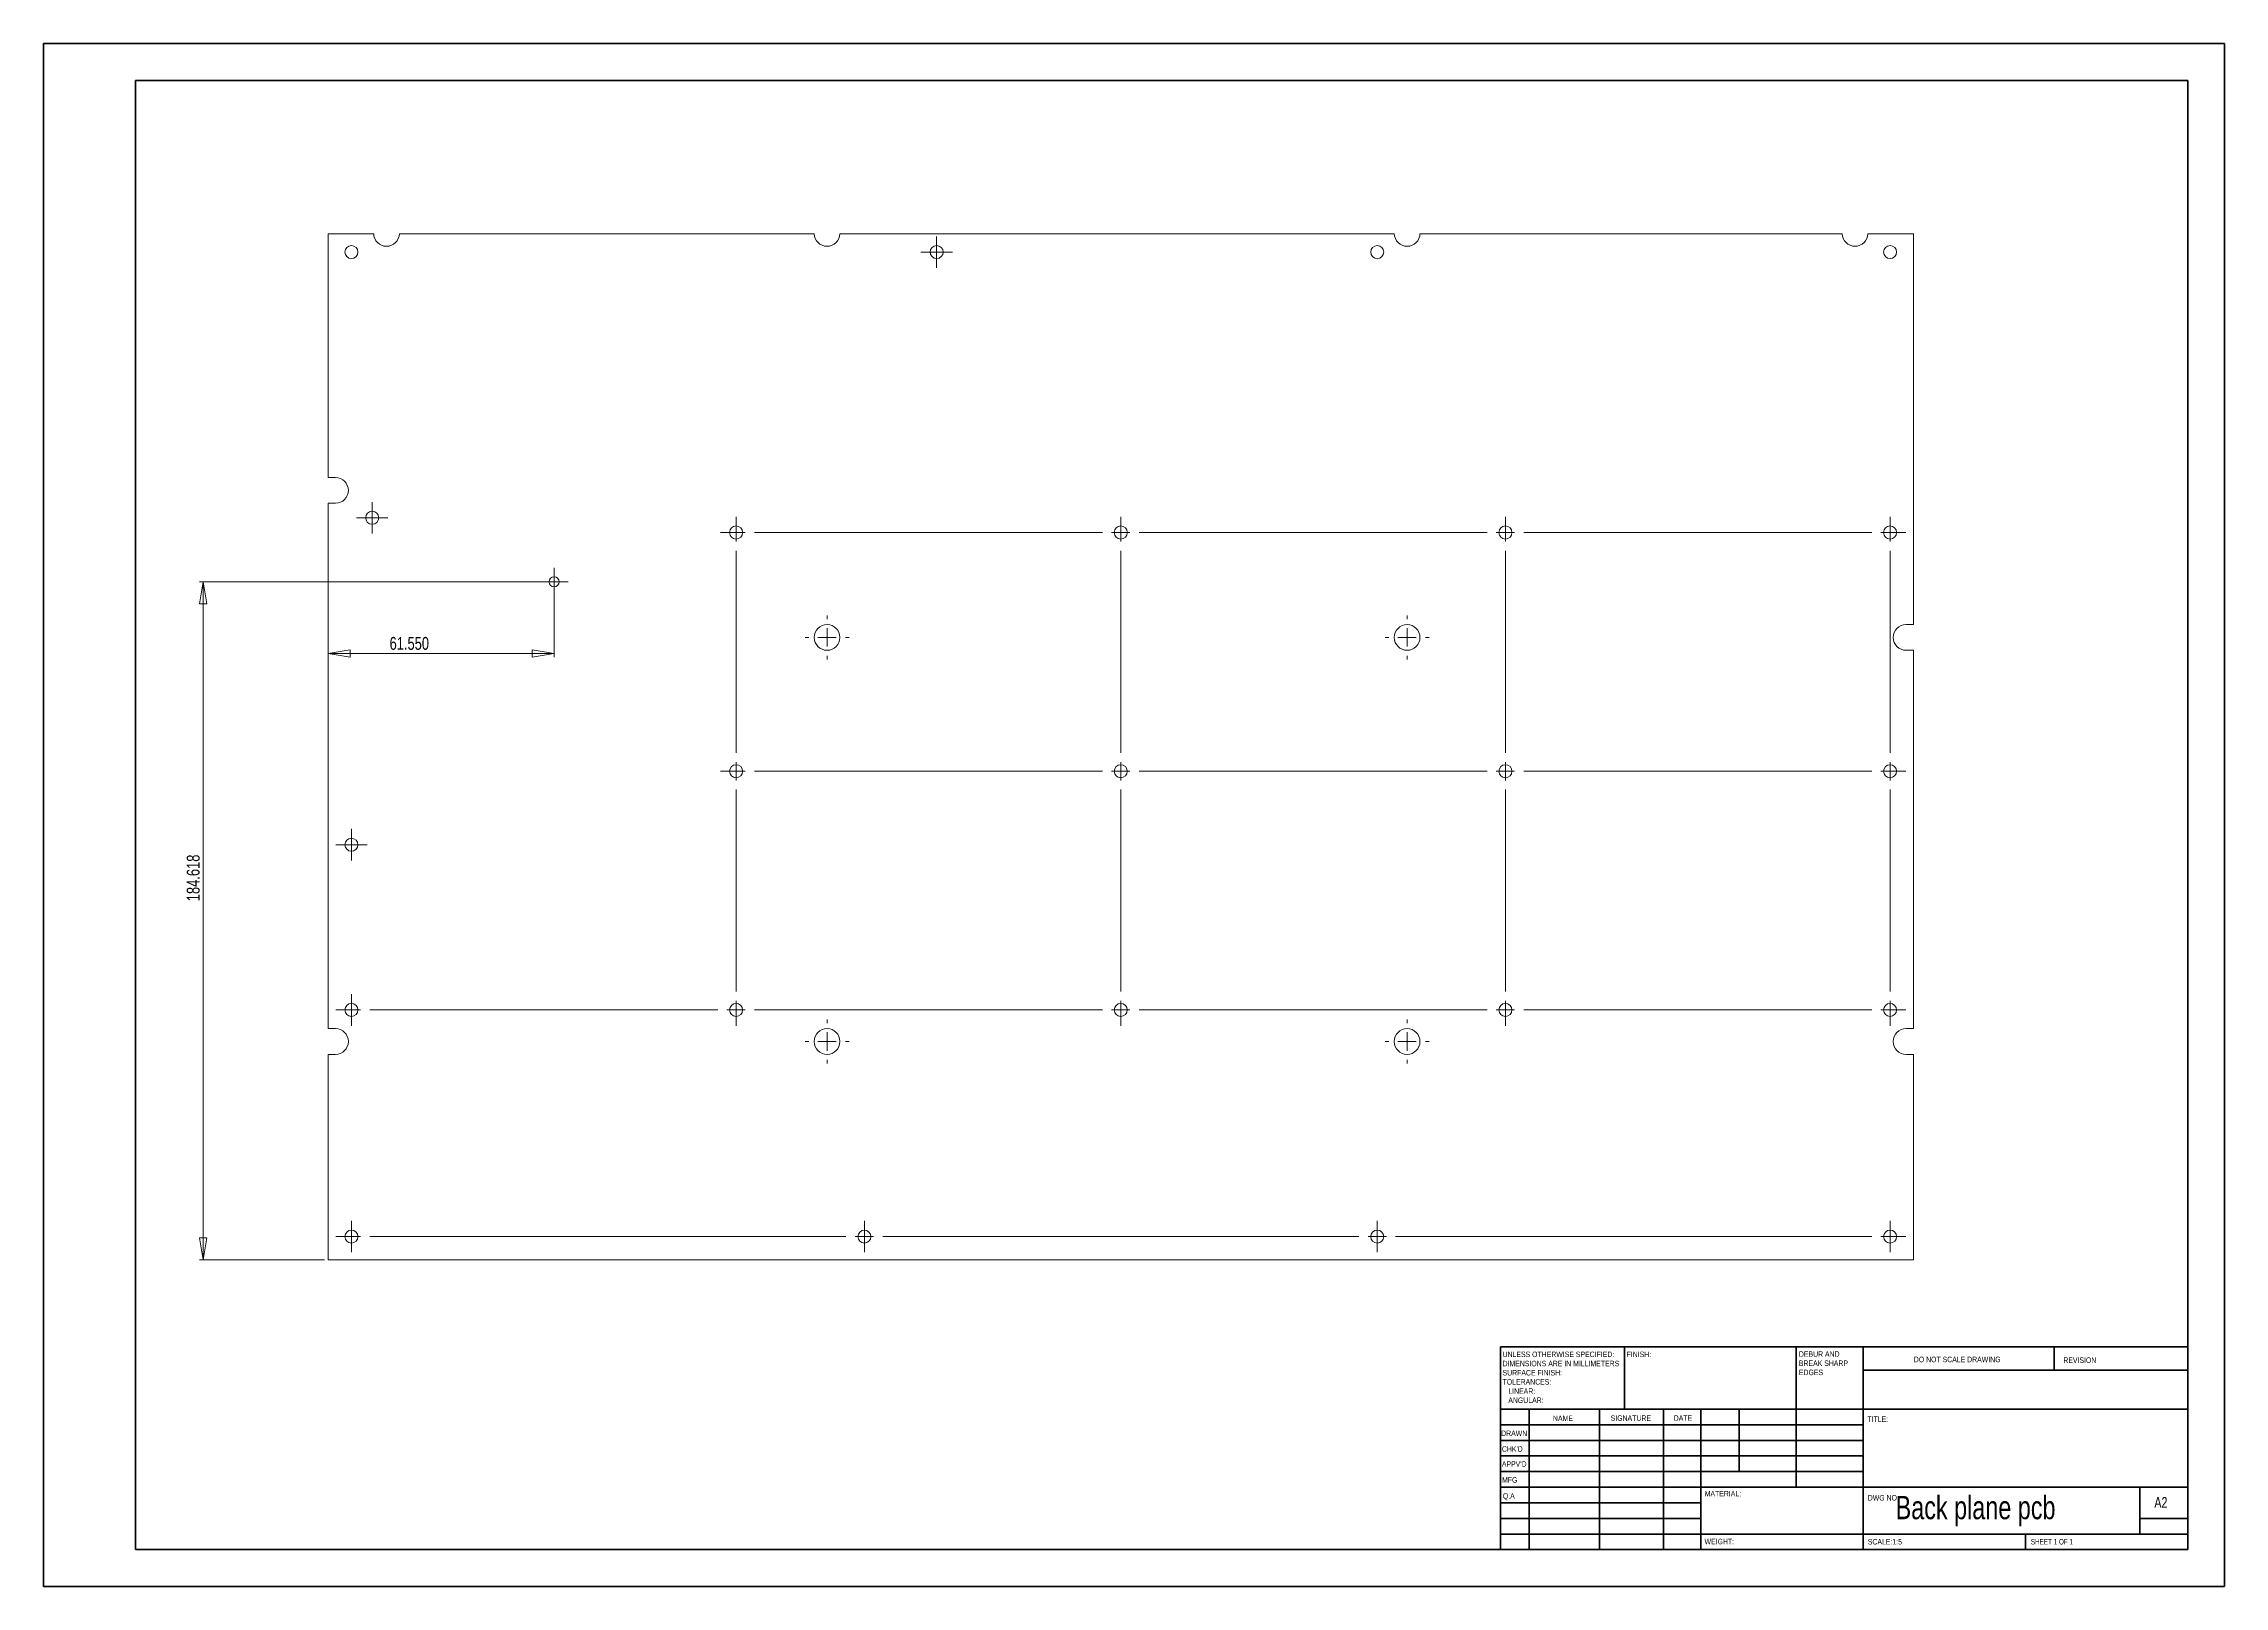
# Model space of a CAD drawing. Header units: millimetres. Extents: x 0 to 594, y 0 to 420.
import ezdxf

# ---------------------------------------------------------------- set-up
doc = ezdxf.new("R2010")
doc.units = ezdxf.units.MM
doc.styles.add('SLDTEXTSTYLE0', font='TXT', dxfattribs={"width": 0.75})
doc.styles.add('SLDTEXTSTYLE1', font='TXT', dxfattribs={"width": 0.6875})
doc.dimstyles.new('SLDDIMSTYLE0', dxfattribs={"dimtxt": 3.5, "dimasz": 6, "dimexe": 0, "dimexo": 0.0625, "dimgap": 0.875, "dimtad": 1, "dimtoh": 1, "dimrnd": 1e-09, "dimzin": 12, "dimdsep": 46, "dimtxsty": 'SLDTEXTSTYLE0', "dimblk1": 'CLOSED', "dimblk2": 'CLOSED', "dimsah": 1, "dimcen": 0.09, "dimadec": 0, "dimazin": 0, "dimtfac": 1, "dimtofl": 0, "dimtmove": 0, "dimatfit": 3, "dimldrblk": 'CLOSED', "dimfxl": 1, "dimtolj": 1, "dimtzin": 12, "dimarcsym": 0})
doc.dimstyles.new('SLDDIMSTYLE1', dxfattribs={"dimtxt": 3.5, "dimasz": 6, "dimexe": 0, "dimexo": 0.0625, "dimgap": 0.875, "dimtad": 1, "dimtoh": 1, "dimrnd": 1e-09, "dimzin": 4, "dimdsep": 46, "dimtxsty": 'SLDTEXTSTYLE0', "dimblk1": 'CLOSED', "dimblk2": 'CLOSED', "dimsah": 1, "dimcen": 0.09, "dimadec": 0, "dimazin": 0, "dimtfac": 1, "dimtofl": 0, "dimtmove": 0, "dimatfit": 3, "dimldrblk": 'CLOSED', "dimfxl": 1, "dimtolj": 1, "dimtzin": 12, "dimarcsym": 0})

# ---------------------------------------------------------------- blocks, each defined once
blk = doc.blocks.new('SW_NOTE_0')
at = {"color": 0, "linetype": 'Continuous', "lineweight": 0, "char_height": 1.5, "attachment_point": 1, "style": 'SLDTEXTSTYLE0'}
for s, insert in [('DEBUR AND ', (0, 1.93)), ('BREAK SHARP ', (0, -0.57)), ('EDGES', (0, -3.07))]:
    blk.add_mtext(s, dxfattribs=dict(at, insert=insert))
blk = doc.blocks.new('SW_NOTE_1')
at = {"color": 0, "linetype": 'Continuous', "lineweight": 0, "char_height": 1.5, "attachment_point": 1, "style": 'SLDTEXTSTYLE0'}
for s, insert in [('UNLESS OTHERWISE SPECIFIED:', (0, 1.93)), ('TOLERANCES:', (0, -5.57)), ('SURFACE FINISH:', (0, -3.07)), ('DIMENSIONS ARE IN MILLIMETERS', (0, -0.57)), ('   ANGULAR:', (0, -10.57)), ('   LINEAR:', (0, -8.07))]:
    blk.add_mtext(s, dxfattribs=dict(at, insert=insert))
blk = doc.blocks.new('_CLOSED')
at = {"color": 0, "linetype": 'ByBlock', "lineweight": -2}
for p, q in [((-1, 0.166667), (0, 0)), ((-1, 0.166667), (-1, -0.166667)), ((0, 0), (-1, -0.166667)), ((0, 0), (-1, 0))]:
    blk.add_line(p, q, dxfattribs=at)
blk = doc.blocks.new('*D4')
at = {"color": 7, "linetype": 'Continuous', "lineweight": 0}
for p, q in [((138.13, 273.7), (42.58, 273.7)), ((43.58, 273.7), (43.58, 89.08)), ((76.58, 89.08), (42.58, 89.08))]:
    blk.add_line(p, q, dxfattribs=at)
at = {"color": 7, "linetype": 'Continuous', "lineweight": 0, "xscale": 6, "yscale": 6}
for p, rotation in [((43.58, 273.7, -1.4), 90), ((43.58, 89.08, -1.4), 270)]:
    blk.add_blockref('_CLOSED', p, dxfattribs=dict(at, rotation=rotation))
at = {"color": 7, "linetype": 'Continuous', "lineweight": 0, "insert": (39.07, 186.74), "char_height": 3.5, "attachment_point": 1, "rotation": 90, "style": 'SLDTEXTSTYLE0'}
blk.add_mtext('184.618', dxfattribs=at)
blk = doc.blocks.new('*D5')
at = {"color": 7, "linetype": 'Continuous', "lineweight": 0}
for p, q in [((139.13, 272.7), (139.13, 253.18)), ((139.13, 254.18), (77.58, 254.18))]:
    blk.add_line(p, q, dxfattribs=at)
at = {"color": 7, "linetype": 'Continuous', "lineweight": 0, "xscale": 6, "yscale": 6}
for p, rotation in [((77.58, 254.18, -1.4), 180), ((139.13, 254.18, -1.4), 360)]:
    blk.add_blockref('_CLOSED', p, dxfattribs=dict(at, rotation=rotation))
at = {"color": 7, "linetype": 'Continuous', "lineweight": 0, "insert": (94.32, 258.69), "char_height": 3.5, "attachment_point": 1, "style": 'SLDTEXTSTYLE0'}
blk.add_mtext('61.550', dxfattribs=at)
blk = doc.blocks.new('SW_CENTERMARKSYMBOL_0')
at = {"color": 0, "linetype": 'Continuous', "lineweight": 0}
for p, q in [((-142.2, 0), (-143.975, 0)), ((-139.7, 0), (-142.2, 0)), ((-139.7, 2.5), (-139.7, 4.275)), ((-139.7, 0), (-139.7, 2.5)), ((-139.7, 0), (-139.7, -2.5)), ((-139.7, 0), (-137.2, 0)), ((-5, 0), (-134.7, 0)), ((0, 0), (-2.5, 0)), ((0, 2.5), (0, 4.275)), ((0, 0), (0, 2.5)), ((0, 0), (0, -2.5)), ((0, 0), (2.5, 0)), ((134.7, 0), (5, 0)), ((139.7, 0), (137.2, 0)), ((139.7, 2.5), (139.7, 4.275)), ((139.7, 0), (139.7, 2.5)), ((139.7, 0), (139.7, -2.5)), ((139.7, 0), (142.2, 0)), ((274.4, 0), (144.7, 0)), ((279.4, 0), (276.9, 0)), ((279.4, 2.5), (279.4, 4.275)), ((279.4, 0), (279.4, 2.5)), ((279.4, 0), (279.4, -2.5)), ((279.4, 0), (281.9, 0)), ((281.9, 0), (283.675, 0)), ((-139.7, -2.5), (-139.7, -4.275)), ((0, -2.5), (0, -4.275)), ((139.7, -2.5), (139.7, -4.275)), ((279.4, -2.5), (279.4, -4.275))]:
    blk.add_line(p, q, dxfattribs=at)
blk = doc.blocks.new('SW_CENTERMARKSYMBOL_1')
at = {"color": 0, "linetype": 'Continuous', "lineweight": 0}
for p, q in [((0, 132.5), (0, 134.275)), ((0, 130), (0, 132.5)), ((104.77, 132.5), (104.77, 134.275)), ((104.77, 130), (104.77, 132.5)), ((209.54, 132.5), (209.54, 134.275)), ((209.54, 130), (209.54, 132.5)), ((314.31, 132.5), (314.31, 134.275)), ((314.31, 130), (314.31, 132.5)), ((-2.5, 130), (-4.275, 130)), ((0, 130), (-2.5, 130)), ((0, 130), (0, 127.5)), ((0, 130), (2.5, 130)), ((0, 125), (0, 70)), ((99.77, 130), (5, 130)), ((104.77, 130), (102.27, 130)), ((104.77, 130), (104.77, 127.5)), ((104.77, 130), (107.27, 130)), ((104.77, 125), (104.77, 70)), ((204.54, 130), (109.77, 130)), ((209.54, 130), (207.04, 130)), ((209.54, 130), (209.54, 127.5)), ((209.54, 130), (212.04, 130)), ((209.54, 125), (209.54, 70)), ((309.31, 130), (214.54, 130)), ((314.31, 130), (311.81, 130)), ((314.31, 130), (314.31, 127.5)), ((314.31, 130), (316.81, 130)), ((314.31, 125), (314.31, 70)), ((316.81, 130), (318.585, 130)), ((0, 65), (0, 67.5)), ((104.77, 65), (104.77, 67.5)), ((209.54, 65), (209.54, 67.5)), ((314.31, 65), (314.31, 67.5)), ((-2.5, 65), (-4.275, 65)), ((0, 65), (-2.5, 65)), ((0, 65), (0, 62.5)), ((0, 65), (2.5, 65)), ((0, 60), (0, 5)), ((99.77, 65), (5, 65)), ((104.77, 65), (102.27, 65)), ((104.77, 65), (104.77, 62.5)), ((104.77, 65), (107.27, 65)), ((104.77, 60), (104.77, 5)), ((204.54, 65), (109.77, 65)), ((209.54, 65), (207.04, 65)), ((209.54, 65), (209.54, 62.5)), ((209.54, 65), (212.04, 65)), ((209.54, 60), (209.54, 5)), ((309.31, 65), (214.54, 65)), ((314.31, 65), (311.81, 65)), ((314.31, 65), (314.31, 62.5)), ((314.31, 65), (316.81, 65)), ((314.31, 60), (314.31, 5)), ((316.81, 65), (318.585, 65)), ((-107.27, 0), (-109.045, 0)), ((-104.77, 0), (-107.27, 0)), ((-104.77, 2.5), (-104.77, 4.275)), ((-104.77, 0), (-104.77, 2.5)), ((-104.77, 0), (-104.77, -2.5)), ((-104.77, 0), (-102.27, 0)), ((-5, 0), (-99.77, 0)), ((0, 0), (-2.5, 0)), ((0, 0), (0, 2.5)), ((0, 0), (0, -2.5)), ((0, 0), (2.5, 0)), ((99.77, 0), (5, 0)), ((104.77, 0), (102.27, 0)), ((104.77, 0), (104.77, 2.5)), ((104.77, 0), (104.77, -2.5)), ((104.77, 0), (107.27, 0)), ((204.54, 0), (109.77, 0)), ((209.54, 0), (207.04, 0)), ((209.54, 0), (209.54, 2.5)), ((209.54, 0), (209.54, -2.5)), ((209.54, 0), (212.04, 0)), ((309.31, 0), (214.54, 0)), ((314.31, 0), (311.81, 0)), ((314.31, 0), (314.31, 2.5)), ((314.31, 0), (314.31, -2.5)), ((314.31, 0), (316.81, 0)), ((316.81, 0), (318.585, 0)), ((-104.77, -2.5), (-104.77, -4.275)), ((0, -2.5), (0, -4.275)), ((104.77, -2.5), (104.77, -4.275)), ((209.54, -2.5), (209.54, -4.275)), ((314.31, -2.5), (314.31, -4.275))]:
    blk.add_line(p, q, dxfattribs=at)
blk = doc.blocks.new('SW_CENTERMARKSYMBOL_2')
at = {"color": 0, "linetype": 'Continuous', "lineweight": 0}
for p, q in [((-2.5, 0), (-4.275, 0)), ((0, 0), (-2.5, 0)), ((0, 2.5), (0, 4.275)), ((0, 0), (0, 2.5)), ((0, 0), (0, -2.5)), ((0, 0), (2.5, 0)), ((2.5, 0), (4.275, 0)), ((0, -2.5), (0, -4.275))]:
    blk.add_line(p, q, dxfattribs=at)
blk = doc.blocks.new('SW_CENTERMARKSYMBOL_3')
at = {"color": 0, "linetype": 'Continuous', "lineweight": 0}
for p, q in [((-2.5, 0), (-4.275, 0)), ((0, 0), (-2.5, 0)), ((0, 2.5), (0, 4.275)), ((0, 0), (0, 2.5)), ((0, 0), (0, -2.5)), ((0, 0), (2.5, 0)), ((2.5, 0), (4.275, 0)), ((0, -2.5), (0, -4.275))]:
    blk.add_line(p, q, dxfattribs=at)
blk = doc.blocks.new('SW_CENTERMARKSYMBOL_4')
at = {"color": 0, "linetype": 'Continuous', "lineweight": 0}
for p, q in [((0, 5), (0, 6)), ((-5, 0), (-6, 0)), ((0, 0), (-2.5, 0)), ((0, 0), (0, 2.5)), ((0, 0), (0, -2.5)), ((0, 0), (2.5, 0)), ((5, 0), (6, 0)), ((0, -5), (0, -6))]:
    blk.add_line(p, q, dxfattribs=at)
blk = doc.blocks.new('SW_CENTERMARKSYMBOL_5')
at = {"color": 0, "linetype": 'Continuous', "lineweight": 0}
for p, q in [((0, 5), (0, 6)), ((-5, 0), (-6, 0)), ((0, 0), (-2.5, 0)), ((0, 0), (0, 2.5)), ((0, 0), (0, -2.5)), ((0, 0), (2.5, 0)), ((5, 0), (6, 0)), ((0, -5), (0, -6))]:
    blk.add_line(p, q, dxfattribs=at)
blk = doc.blocks.new('SW_CENTERMARKSYMBOL_6')
at = {"color": 0, "linetype": 'Continuous', "lineweight": 0}
for p, q in [((0, 5), (0, 6)), ((-5, 0), (-6, 0)), ((0, 0), (-2.5, 0)), ((0, 0), (0, 2.5)), ((0, 0), (0, -2.5)), ((0, 0), (2.5, 0)), ((5, 0), (6, 0)), ((0, -5), (0, -6))]:
    blk.add_line(p, q, dxfattribs=at)
blk = doc.blocks.new('SW_CENTERMARKSYMBOL_7')
at = {"color": 0, "linetype": 'Continuous', "lineweight": 0}
for p, q in [((0, 5), (0, 6)), ((-5, 0), (-6, 0)), ((0, 0), (-2.5, 0)), ((0, 0), (0, 2.5)), ((0, 0), (0, -2.5)), ((0, 0), (2.5, 0)), ((5, 0), (6, 0)), ((0, -5), (0, -6))]:
    blk.add_line(p, q, dxfattribs=at)
blk = doc.blocks.new('SW_CENTERMARKSYMBOL_8')
at = {"color": 0, "linetype": 'Continuous', "lineweight": 0}
for p, q in [((-2.5, 0), (-4.275, 0)), ((0, 0), (-2.5, 0)), ((0, 2.5), (0, 4.275)), ((0, 0), (0, 2.5)), ((0, 0), (0, -2.5)), ((0, 0), (2.5, 0)), ((2.5, 0), (4.275, 0)), ((0, -2.5), (0, -4.275))]:
    blk.add_line(p, q, dxfattribs=at)
blk = doc.blocks.new('SW_CENTERMARKSYMBOL_9')
at = {"color": 0, "linetype": 'Continuous', "lineweight": 0}
for p, q in [((-2.5, 0), (-3.85, 0)), ((0, 0), (-2.5, 0)), ((0, 2.5), (0, 3.85)), ((0, 0), (0, 2.5)), ((0, 0), (0, -2.5)), ((0, 0), (2.5, 0)), ((2.5, 0), (3.85, 0)), ((0, -2.5), (0, -3.85))]:
    blk.add_line(p, q, dxfattribs=at)

msp = doc.modelspace()

# ---------------------------------------------------------------- linework, layer by layer
at = {"color": 7, "linetype": 'Continuous', "lineweight": 40}
for p, q in [((0.079, 0.215), (0.079, 420.215)), ((0.079, 420.215), (594.079, 420.215)), ((594.079, 0.215), (594.079, 420.215)), ((25.079, 10.215), (25.079, 410.215)), ((25.079, 410.215), (584.079, 410.215)), ((584.079, 410.215), (584.079, 10.215)), ((396.879, 65.465), (584.079, 65.465)), ((396.879, 65.465), (396.879, 10.215)), ((430.679, 48.465), (430.679, 65.465)), ((477.479, 65.465), (477.479, 27.215)), ((495.679, 65.465), (495.679, 10.215)), ((547.679, 59.09), (547.679, 65.465)), ((584.079, 59.09), (495.679, 59.09)), ((584.079, 48.465), (396.879, 48.465)), ((404.679, 48.465), (404.679, 10.215)), ((423.87, 48.465), (423.87, 10.215)), ((441.278, 48.465), (441.278, 10.215)), ((451.479, 10.215), (451.479, 48.465)), ((461.879, 31.465), (461.879, 48.465)), ((495.679, 44.215), (396.879, 44.215)), ((495.679, 39.965), (396.879, 39.965)), ((495.679, 35.715), (396.879, 35.715)), ((495.679, 31.465), (396.879, 31.465)), ((451.479, 27.215), (396.879, 27.215)), ((451.479, 27.215), (584.079, 27.215)), ((571.079, 14.465), (571.079, 27.215)), ((451.479, 22.965), (396.879, 22.965)), ((451.479, 18.715), (396.879, 18.715)), ((584.079, 18.715), (571.079, 18.715)), ((396.879, 14.465), (584.079, 14.465)), ((539.879, 10.215), (539.879, 14.465)), ((25.079, 10.215), (584.079, 10.215)), ((0.079, 0.215), (594.079, 0.215))]:
    msp.add_line(p, q, dxfattribs=at)
at = {"color": 7, "linetype": 'Continuous', "lineweight": 15}
for p, q in [((77.579, 368.479), (77.579, 302.089)), ((89.98, 368.479), (77.579, 368.479)), ((209.98, 368.479), (96.978, 368.479)), ((367.98, 368.479), (216.978, 368.479)), ((489.98, 368.479), (374.978, 368.479)), ((509.379, 368.479), (496.978, 368.479)), ((509.379, 262.049), (509.379, 368.479)), ((79.579, 302.089), (77.579, 302.089)), ((77.579, 295.089), (79.579, 295.089)), ((77.579, 295.089), (77.579, 152.049)), ((509.379, 262.049), (507.379, 262.049)), ((507.379, 255.049), (509.379, 255.049)), ((509.379, 152.049), (509.379, 255.049)), ((79.579, 152.049), (77.579, 152.049)), ((509.379, 152.049), (507.379, 152.049)), ((77.579, 145.049), (79.579, 145.049)), ((77.579, 145.049), (77.579, 89.079)), ((507.379, 145.049), (509.379, 145.049)), ((509.379, 89.079), (509.379, 145.049)), ((77.579, 89.079), (509.379, 89.079))]:
    msp.add_line(p, q, dxfattribs=at)
for centre, radius in [((83.929, 363.479), 1.775), ((243.329, 363.479), 1.775), ((363.329, 363.479), 1.775), ((503.029, 363.479), 1.775), ((89.579, 291.129), 1.775), ((188.699, 287.129), 1.775), ((293.469, 287.129), 1.775), ((398.239, 287.129), 1.775), ((503.009, 287.129), 1.775), ((139.129, 273.697), 1.353), ((213.479, 258.549), 3.5), ((371.479, 258.549), 3.5), ((188.699, 222.129), 1.775), ((293.469, 222.129), 1.775), ((398.239, 222.129), 1.775), ((503.009, 222.129), 1.775), ((83.929, 202.129), 1.775), ((83.929, 157.129), 1.775), ((188.699, 157.129), 1.775), ((293.469, 157.129), 1.775), ((398.239, 157.129), 1.775), ((503.009, 157.129), 1.775), ((213.479, 148.549), 3.5), ((371.479, 148.549), 3.5), ((83.929, 95.429), 1.775), ((223.629, 95.429), 1.775), ((363.329, 95.429), 1.775), ((503.029, 95.429), 1.775)]:
    msp.add_circle(centre, radius, dxfattribs=at)
for centre, start, end in [((93.479, 368.549), 181.145992, 358.854008), ((213.479, 368.549), 181.145992, 358.854008), ((371.479, 368.549), 181.145992, 358.854008), ((493.479, 368.549), 181.145992, 358.854008), ((79.579, 298.589), 270, 90), ((507.379, 258.549), 90, 270), ((79.579, 148.549), 270, 90), ((507.379, 148.549), 90, 270)]:
    msp.add_arc(centre, 3.5, start, end, dxfattribs=at)

# ---------------------------------------------------------------- block references
at = {"color": 7, "linetype": 'Continuous', "lineweight": 0}
for name, p in [('SW_CENTERMARKSYMBOL_8', (243.329, 363.479)), ('SW_CENTERMARKSYMBOL_1', (188.699, 157.129)), ('SW_CENTERMARKSYMBOL_2', (89.579, 291.129)), ('SW_CENTERMARKSYMBOL_9', (139.129, 273.697)), ('SW_CENTERMARKSYMBOL_4', (213.479, 258.549)), ('SW_CENTERMARKSYMBOL_5', (371.479, 258.549)), ('SW_CENTERMARKSYMBOL_3', (83.929, 202.129)), ('SW_CENTERMARKSYMBOL_7', (213.479, 148.549)), ('SW_CENTERMARKSYMBOL_6', (371.479, 148.549)), ('SW_CENTERMARKSYMBOL_0', (223.629, 95.429)), ('SW_NOTE_1', (397.473, 62.202)), ('SW_NOTE_0', (478.188, 62.284))]:
    msp.add_blockref(name, p, dxfattribs=at)

# ---------------------------------------------------------------- texts
at = {"color": 7, "linetype": 'Continuous', "lineweight": 0, "attachment_point": 1}
for s, insert, char_height, style in [('FINISH:', (431.25, 64.134), 1.5, 'SLDTEXTSTYLE0'), ('DO NOT SCALE DRAWING', (509.493, 62.748), 1.5, 'SLDTEXTSTYLE0'), ('REVISION', (550.206, 62.55), 1.5, 'SLDTEXTSTYLE0'), ('DRAWN', (397.091, 42.644), 1.5, 'SLDTEXTSTYLE0'), ('NAME', (411.201, 46.716), 1.5, 'SLDTEXTSTYLE0'), ('SIGNATURE', (426.912, 46.777), 1.5, 'SLDTEXTSTYLE0'), ('DATE', (444.094, 46.791), 1.5, 'SLDTEXTSTYLE0'), ('TITLE:', (496.835, 46.493), 1.5, 'SLDTEXTSTYLE0'), ("CHK'D", (397.289, 38.369), 1.5, 'SLDTEXTSTYLE0'), ("APPV'D", (397.281, 34.279), 1.5, 'SLDTEXTSTYLE0'), ('MFG', (397.334, 29.948), 1.5, 'SLDTEXTSTYLE0'), ('Q.A', (397.548, 25.564), 1.5, 'SLDTEXTSTYLE0'), ('MATERIAL:', (452.525, 26.201), 1.5, 'SLDTEXTSTYLE0'), ('DWG NO.', (496.953, 25.083), 1.5, 'SLDTEXTSTYLE0'), ('Back plane pcb', (504.532, 24.847), 6.35, 'SLDTEXTSTYLE0'), ('A2', (575, 24.515), 2.9104, 'SLDTEXTSTYLE0'), ('WEIGHT: ', (452.497, 13.164), 1.4986, 'SLDTEXTSTYLE0'), ('SCALE:1:5', (496.953, 13.115), 1.5, 'SLDTEXTSTYLE0'), ('SHEET 1 OF 1', (541.357, 13.115), 1.5, 'SLDTEXTSTYLE1')]:
    msp.add_mtext(s, dxfattribs=dict(at, insert=insert, char_height=char_height, style=style))

# ---------------------------------------------------------------- dimensions: what is measured, and where the dimension line sits
at = {"color": 7, "linetype": 'Continuous', "lineweight": 0}
dim = msp.add_linear_dim(base=(77.579, 254.178), p1=(139.129, 273.697), p2=(77.579, 295.089), dimstyle='SLDDIMSTYLE1', dxfattribs=at)
dim.commit()
dim.dimension.update_dxf_attribs({"geometry": '*D5', "text_midpoint": (101.428, 254.178), "dimtype": 160})
dim = msp.add_linear_dim(base=(43.579, 89.079), p1=(139.129, 273.697), p2=(77.579, 89.079), angle=90, dimstyle='SLDDIMSTYLE0', dxfattribs=at)
dim.commit()
dim.dimension.update_dxf_attribs({"geometry": '*D4', "text_midpoint": (43.579, 195.144), "dimtype": 160})

doc.saveas('drawing.dxf')
